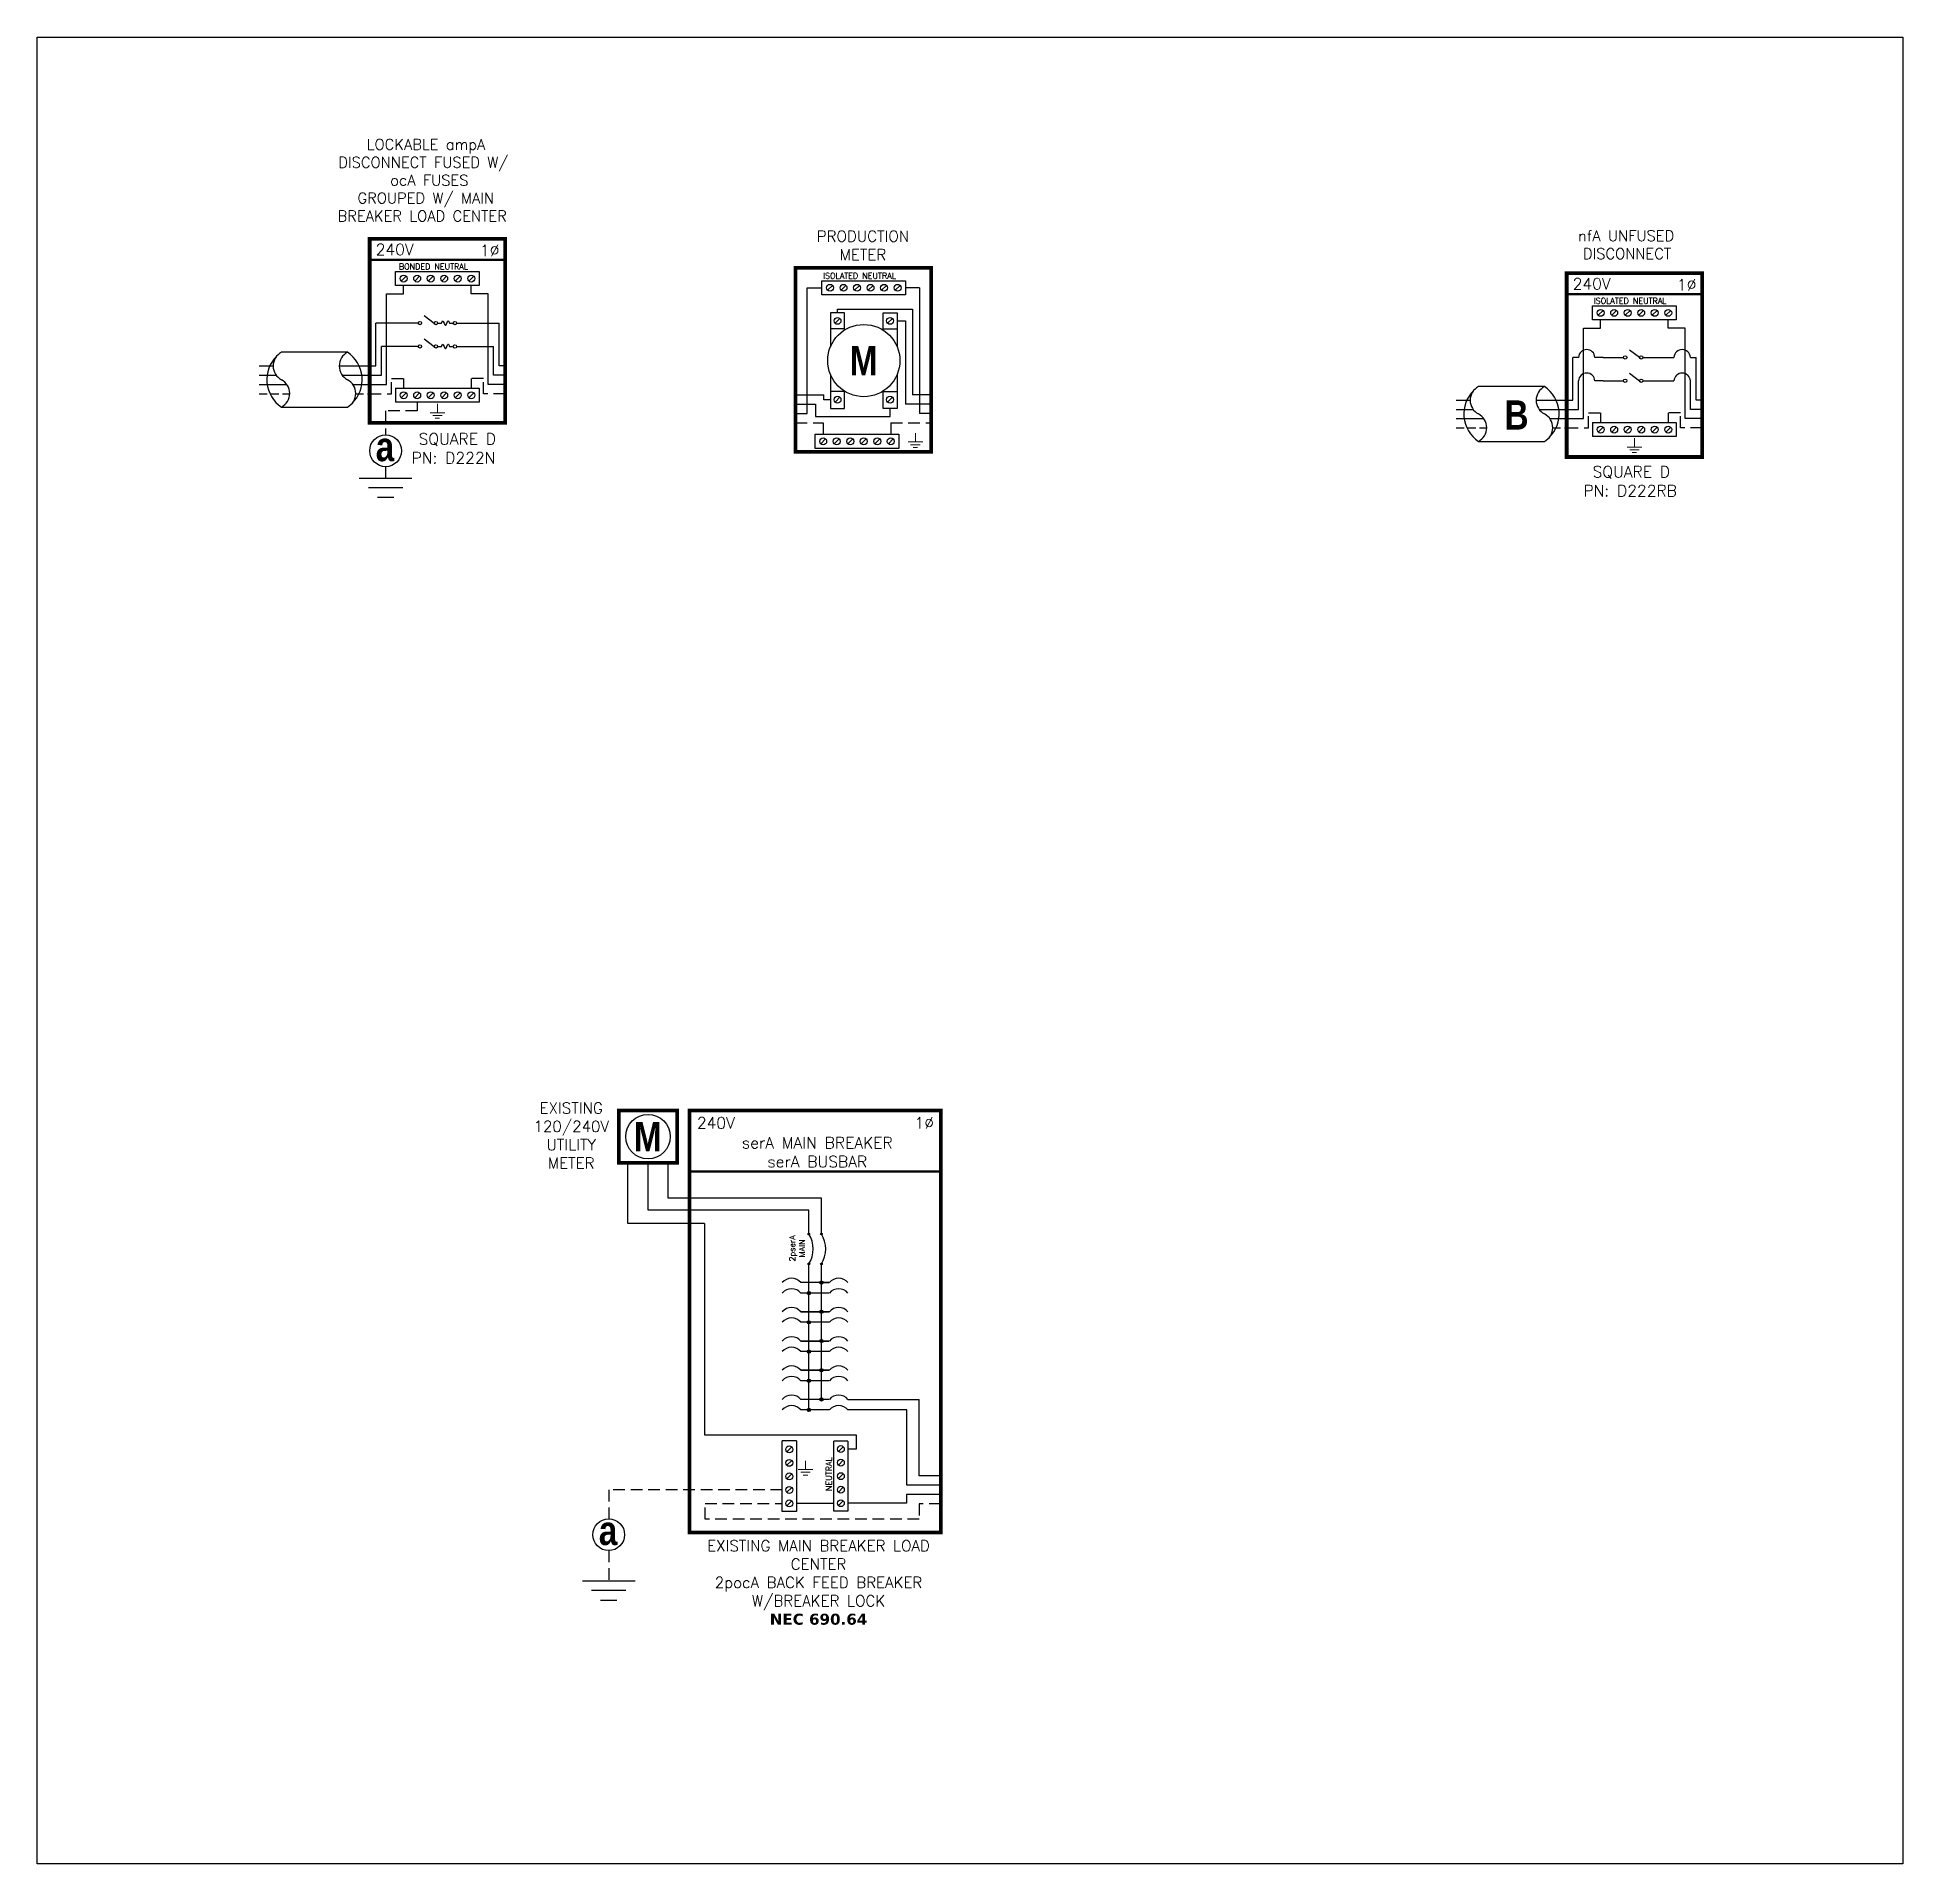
# Model space of a CAD drawing. Header units: feet. Extents: x -10709 to -6641, y 20772 to 21592.
# Drawn here: x -7242 to -6641, y 20882 to 21470 of the extents above; entities that cross this region are included whole.
import ezdxf

# ---------------------------------------------------------------- set-up
doc = ezdxf.new("R2010")
doc.units = ezdxf.units.FT
doc.header["$MEASUREMENT"] = 0
doc.linetypes.add('HIDDEN', pattern=[0.375, 0.25, -0.125])
doc.layers.add('Z - TITLEBLOCK TXT', color=7, linetype='Continuous')
doc.styles.add('ONE LINE TXT', font='techb___.ttf')
doc.styles.get("Standard").update_dxf_attribs({"font": 'simplex.shx'})

# ---------------------------------------------------------------- blocks, each defined once
blk = doc.blocks.new('productionMeter')
at = {"color": 253, "linetype": 'Continuous'}
for p, q in [((-39.9, 3), (-39.9, 43.45)), ((-39.9, 43.45), (-35.13, 43.45)), ((-3.71, 43.45), (-8.18, 43.45)), ((-3.71, 43.45), (-3.71, 3)), ((-43.61, 3), (-39.9, 3)), ((0, 3), (-3.71, 3))]:
    blk.add_line(p, q, dxfattribs=at)
at = {"color": 1, "linetype": 'Continuous'}
for p, q in [((-35.13, 41.18), (-35.13, 45.72)), ((-35.13, 45.72), (-8.18, 45.72)), ((-8.18, 45.72), (-8.18, 41.18)), ((-8.18, 41.18), (-35.13, 41.18)), ((-32.38, 35.4), (-32.38, 24.5)), ((-27.84, 35.4), (-32.38, 35.4)), ((-27.84, 30.21), (-32.38, 30.21)), ((-27.84, 29.86), (-27.84, 35.4)), ((-15.47, 29.86), (-15.47, 35.4)), ((-15.47, 35.4), (-10.93, 35.4)), ((-15.47, 30.21), (-10.93, 30.21)), ((-10.93, 35.4), (-10.93, 24.5)), ((-32.38, 15.55), (-32.38, 4.64)), ((-10.93, 15.55), (-10.93, 4.64)), ((-27.84, 10.04), (-32.38, 10.04)), ((-27.84, 4.64), (-27.84, 10.18)), ((-15.47, 4.64), (-15.47, 10.18)), ((-15.47, 10.04), (-10.93, 10.04)), ((-32.38, 4.64), (-27.84, 4.64)), ((-10.93, 4.64), (-15.47, 4.64)), ((-37.32, -8.24), (-37.32, -3.7)), ((-37.32, -3.7), (-10.37, -3.7)), ((-10.37, -3.7), (-10.37, -8.24)), ((-10.37, -8.24), (-37.32, -8.24))]:
    blk.add_line(p, q, dxfattribs=at)
at = {"color": 4, "linetype": 'Continuous'}
for p, q in [((-31.74, 44.23), (-33.32, 42.66)), ((-27.39, 44.23), (-28.97, 42.66)), ((-23.04, 44.23), (-24.62, 42.66)), ((-18.69, 44.23), (-20.26, 42.66)), ((-14.34, 44.23), (-15.91, 42.66)), ((-9.99, 44.23), (-11.56, 42.66)), ((-29.33, 33.59), (-30.9, 32.02)), ((-12.41, 33.59), (-13.98, 32.02)), ((-29.33, 8.23), (-30.9, 6.66)), ((-12.41, 8.23), (-13.98, 6.66)), ((-33.93, -5.19), (-35.51, -6.76)), ((-29.58, -5.19), (-31.15, -6.76)), ((-25.23, -5.19), (-26.8, -6.76)), ((-20.88, -5.19), (-22.45, -6.76)), ((-16.53, -5.19), (-18.1, -6.76)), ((-12.18, -5.19), (-13.75, -6.76))]:
    blk.add_line(p, q, dxfattribs=at)
at = {"color": 7}
for p, q in [((-30.11, 35.4), (-30.11, 36.59)), ((-30.11, 36.59), (-5.98, 36.59)), ((-5.98, 36.59), (-5.98, 9)), ((-43.61, 9), (-34.54, 9)), ((-34.54, 7.44), (-34.54, 9)), ((-32.38, 7.44), (-34.54, 7.44)), ((0, 9), (-5.98, 9))]:
    blk.add_line(p, q, dxfattribs=at)
at = {"color": 10, "linetype": 'Continuous'}
for p, q in [((-10.93, 32.81), (-8.25, 32.81)), ((-8.25, 32.81), (-8.25, 6)), ((-43.61, 6), (-37.24, 6)), ((-37.24, 6), (-37.24, 2.05)), ((-37.24, 2.05), (-13.2, 2.05)), ((-13.2, 2.05), (-13.2, 4.64)), ((0, 6), (-8.25, 6))]:
    blk.add_line(p, q, dxfattribs=at)
at = {"color": 92, "linetype": 'HIDDEN', "ltscale": 15}
for p, q in [((-43.61, 0), (-34.72, 0)), ((-12.97, 0), (-12.97, -3.7)), ((-12.97, 0), (0, 0)), ((-34.72, 0), (-34.72, -3.7))]:
    blk.add_line(p, q, dxfattribs=at)
at = {"lineweight": 50, "const_width": 1.19}
blk.add_lwpolyline([(-43.61, -9.34), (-43.61, 49.84), (0, 49.84), (0, -9.34)], close=True, dxfattribs=at)
at = {"color": 92, "linetype": 'Continuous', "lineweight": 5, "ltscale": 0.05, "flags": 128}
for points in [[(-5.04, -3.33), (-5.04, -6.18)], [(-2.7, -6.18), (-7.38, -6.18)], [(-6.57, -7.05), (-3.51, -7.05)], [(-5.76, -7.91), (-4.32, -7.91)]]:
    blk.add_lwpolyline(points, dxfattribs=at)
at = {"color": 4, "linetype": 'Continuous'}
for centre in [(-32.53, 43.45), (-28.18, 43.45), (-23.83, 43.45), (-19.48, 43.45), (-15.13, 43.45), (-10.78, 43.45), (-30.11, 32.81), (-13.2, 32.81), (-30.11, 7.44), (-13.2, 7.44), (-34.72, -5.97), (-30.37, -5.97), (-26.02, -5.97), (-21.67, -5.97), (-17.32, -5.97), (-12.97, -5.97)]:
    blk.add_circle(centre, 1.11, dxfattribs=at)
at = {"linetype": 'Continuous'}
blk.add_circle((-21.65, 20.02), 11.62, dxfattribs=at)
at = {"color": 4, "linetype": 'Continuous'}
blk.add_text('ISOLATED NEUTRAL', height=1.8743, dxfattribs=at).set_placement((-34.77, 46.37))
at = {"color": 253, "linetype": 'Continuous', "style": 'ONE LINE TXT'}
blk.add_text('M', height=9.38, dxfattribs=at).set_placement((-26.21, 15.31))
at = {"color": 1, "insert": (-21.93, 57.08), "char_height": 3.5433, "attachment_point": 5}
blk.add_mtext_dynamic_manual_height_columns('PRODUCTION METER', width=1.3203, gutter_width=7.17, heights=[0], dxfattribs=at)
blk = doc.blocks.new('*U27')
at = {"color": 7}
blk.add_blockref('productionMeter', (0, 0), dxfattribs=at)
blk = doc.blocks.new('fusedDisconnect')
at = {"lineweight": 50}
blk.add_line((-43.61, 43.06), (0, 43.06), dxfattribs=at)
at = {"color": 1, "linetype": 'Continuous'}
for p, q in [((-35.27, 34.78), (-35.27, 39.32)), ((-35.27, 39.32), (-8.32, 39.32)), ((-8.32, 39.32), (-8.32, 34.78)), ((-8.32, 34.78), (-35.27, 34.78)), ((-26.07, 25.18), (-22.81, 22.74)), ((-21.73, 22.73), (-20.49, 22.73)), ((-17.94, 22.73), (-16.7, 22.73)), ((-26.07, 17.65), (-22.81, 15.2)), ((-21.73, 15.2), (-20.49, 15.2)), ((-17.94, 15.2), (-16.7, 15.2)), ((-35.27, 1.76), (-8.32, 1.76)), ((-35.27, 1.76), (-35.27, -2.78)), ((-8.32, 1.76), (-8.32, -2.78)), ((-8.32, -2.78), (-35.27, -2.78))]:
    blk.add_line(p, q, dxfattribs=at)
at = {"color": 4, "linetype": 'Continuous'}
for p, q in [((-31.89, 37.83), (-33.46, 36.26)), ((-27.53, 37.83), (-29.11, 36.26)), ((-23.18, 37.83), (-24.76, 36.26)), ((-18.83, 37.83), (-20.41, 36.26)), ((-14.48, 37.83), (-16.06, 36.26)), ((-10.13, 37.83), (-11.7, 36.26)), ((-31.89, 0.28), (-33.46, -1.3)), ((-27.53, 0.28), (-29.11, -1.3)), ((-23.18, 0.28), (-24.76, -1.3)), ((-18.83, 0.28), (-20.41, -1.3)), ((-14.48, 0.28), (-16.06, -1.3)), ((-10.13, 0.28), (-11.7, -1.3))]:
    blk.add_line(p, q, dxfattribs=at)
at = {"color": 253, "linetype": 'Continuous'}
for p, q in [((-38.16, 3), (-38.16, 32.17)), ((-38.16, 32.17), (-32.67, 32.17)), ((-32.67, 32.17), (-32.67, 34.78)), ((-10.92, 32.17), (-10.92, 34.78)), ((-5.43, 32.17), (-10.92, 32.17)), ((-5.43, 3), (-5.43, 32.17)), ((-43.61, 3), (-38.16, 3)), ((0, 3), (-5.43, 3))]:
    blk.add_line(p, q, dxfattribs=at)
at = {"color": 7, "linetype": 'Continuous'}
for p, q in [((-27.97, 22.73), (-41.66, 22.73)), ((-41.66, 9), (-41.66, 22.73)), ((-15.62, 22.73), (-1.93, 22.73)), ((-1.93, 9), (-1.93, 22.73))]:
    blk.add_line(p, q, dxfattribs=at)
at = {"color": 10, "linetype": 'Continuous'}
for p, q in [((-27.97, 15.2), (-39.8, 15.2)), ((-39.8, 6), (-39.8, 15.2)), ((-15.62, 15.2), (-3.79, 15.19)), ((-3.79, 6), (-3.79, 15.2)), ((-43.61, 6), (-39.8, 6)), ((0, 6), (-3.79, 6))]:
    blk.add_line(p, q, dxfattribs=at)
at = {"color": 7}
for p, q in [((-43.61, 9), (-41.66, 9)), ((0, 9), (-1.93, 9))]:
    blk.add_line(p, q, dxfattribs=at)
at = {"color": 92, "linetype": 'HIDDEN', "ltscale": 15}
for p, q in [((-43.61, 0), (-36.58, 0)), ((-36.58, 0), (-36.58, 4.9)), ((-36.58, 4.9), (-32.67, 4.9)), ((-32.67, 4.9), (-32.67, 1.76)), ((-7.01, 4.9), (-10.92, 4.9)), ((-10.92, 4.9), (-10.92, 1.76)), ((-7.01, 0), (-7.01, 4.9)), ((0, 0), (-7.01, 0)), ((-28.32, -5.55), (-38.48, -5.55)), ((-38.48, -5.55), (-38.48, -13.28)), ((-28.32, -2.78), (-28.32, -5.55)), ((-38.48, -23.51), (-38.48, -27.17))]:
    blk.add_line(p, q, dxfattribs=at)
at = {"lineweight": 50, "const_width": 1.19}
blk.add_lwpolyline([(-43.61, -9.34), (-43.61, 49.84), (0, 49.84), (0, -9.34)], close=True, dxfattribs=at)
at = {"color": 92, "linetype": 'Continuous', "lineweight": 5, "ltscale": 0.05, "flags": 128}
for points in [[(-21.8, -3.32), (-21.8, -6.17)], [(-24.14, -6.17), (-19.45, -6.17)], [(-20.27, -7.03), (-23.32, -7.03)], [(-21.08, -7.9), (-22.51, -7.9)]]:
    blk.add_lwpolyline(points, dxfattribs=at)
at = {"color": 92, "linetype": 'Continuous', "ltscale": 4, "flags": 128}
for points in [[(-46.96, -27.17), (-30, -27.17)], [(-32.93, -30.31), (-44.02, -30.31)], [(-35.87, -33.46), (-41.08, -33.46)]]:
    blk.add_lwpolyline(points, dxfattribs=at)
at = {"color": 4, "linetype": 'Continuous'}
for centre in [(-32.67, 37.05), (-28.32, 37.05), (-23.97, 37.05), (-19.62, 37.05), (-15.27, 37.05), (-10.92, 37.05), (-32.67, -0.51), (-28.32, -0.51), (-23.97, -0.51), (-19.62, -0.51), (-15.27, -0.51), (-10.92, -0.51)]:
    blk.add_circle(centre, 1.11, dxfattribs=at)
at = {"color": 1, "linetype": 'Continuous'}
for centre in [(-27.43, 22.73), (-22.27, 22.73), (-16.16, 22.73), (-27.43, 15.2), (-22.27, 15.2), (-16.16, 15.19)]:
    blk.add_circle(centre, 0.541, dxfattribs=at)
at = {"color": 7, "linetype": 'Continuous'}
blk.add_circle((-38.48, -18.39), 5.11, dxfattribs=at)
at = {"color": 1, "linetype": 'Continuous'}
for points in [[(-20.49, 22.73), (-20.12, 23.49), (-19.22, 21.97), (-18.39, 23.49), (-17.94, 22.73)], [(-20.49, 15.2), (-20.12, 15.96), (-19.22, 14.43), (-18.39, 15.96), (-17.94, 15.2)]]:
    blk.add_spline(points, degree=3, dxfattribs=at)
at = {"color": 4, "linetype": 'Continuous'}
blk.add_text('BONDED NEUTRAL', height=1.8743, dxfattribs=at).set_placement((-34.19, 39.97))
at = {"color": 1}
for s, width, gutter_width, heights, insert, char_height, attachment_point in [('\\A1;\\pi14.315;LOCKABLE ampA \\P\\pi5.1859;DISCONNECT FUSED W/ \\P\\pi21.882;ocA FUSES\\P\\pi11.355;GROUPED W/ MAIN \\P\\pi4.9392;BREAKER LOAD CENTER', 71.8931, 92.23, [38.55], (-58.88, 81.95), 3.4544, 1), ('240V', 0.1481, 0.75, [0], (-35.55, 46.4), 3.658, 5), ('1∅', 0.1481, 0.75, [0], (-4.98, 46.1), 3.658, 5), ('\\A1;\\pi7.3884,t25.676;SQUARE D\\P\\pi5.1241,t23.412;PN: D222N', 35.0816, 28.88, [13.54], (-35.24, -12.75), 3.6576, 1)]:
    blk.add_mtext_dynamic_manual_height_columns(s, width=width, gutter_width=gutter_width, heights=heights, dxfattribs=dict(at, insert=insert, char_height=char_height, attachment_point=attachment_point))
at = {"color": 1, "linetype": 'Continuous', "insert": (-41.67, -12.34), "char_height": 9.3833, "attachment_point": 1, "style": 'ONE LINE TXT'}
blk.add_mtext_dynamic_manual_height_columns('{\\W1;\\C256;a}', width=0.1385, gutter_width=2.13, heights=[0], dxfattribs=at)
blk = doc.blocks.new('*U32')
at = {"color": 7, "linetype": 'Continuous'}
for p, q in [((-7.14, 13.31), (-28.39, 13.31)), ((-28.39, -4.31), (-7.14, -4.31))]:
    blk.add_line(p, q, dxfattribs=at)
at = {"color": 7}
for p, q in [((-35.53, 9), (-31.05, 9)), ((-9.81, 9), (0, 9))]:
    blk.add_line(p, q, dxfattribs=at)
at = {"color": 10}
for p, q in [((-35.53, 6), (-30.11, 6)), ((-8.87, 6), (0, 6))]:
    blk.add_line(p, q, dxfattribs=at)
at = {"color": 253}
for p, q in [((-35.53, 3), (-26.66, 3)), ((-5.41, 3), (0, 3))]:
    blk.add_line(p, q, dxfattribs=at)
at = {"color": 92, "linetype": 'HIDDEN', "ltscale": 10}
for p, q in [((-4.48, 0), (0, 0)), ((-35.53, 0), (-25.72, 0))]:
    blk.add_line(p, q, dxfattribs=at)
at = {"color": 7, "linetype": 'Continuous'}
for centre, start, end in [((-22.54, 4.5), 133.97324, 236.42648), ((-12.99, 4.5), 313.97324, 56.42648)]:
    blk.add_arc(centre, 10.58, start, end, dxfattribs=at)
at = {"linetype": 'Continuous'}
for centre, start, end in [((-26.08, 8.91), 117.66392, 242.33608), ((-4.83, 8.91), 117.66392, 242.33608), ((-30.7, 0.09), 297.66392, 62.33608), ((-9.45, 0.09), 297.66392, 62.33608)]:
    blk.add_arc(centre, 4.98, start, end, dxfattribs=at)
blk = doc.blocks.new('*U33')
at = {"color": 7}
for name, p in [('fusedDisconnect', (0, 0)), ('*U32', (-43.61, 0))]:
    blk.add_blockref(name, p, dxfattribs=at)
blk = doc.blocks.new('breakerPanel')
at = {"linetype": 'Continuous'}
h = blk.add_hatch(color=1, dxfattribs=at)
h.dxf.hatch_style = 1
edge = h.paths.add_edge_path()
edge.add_arc((-42.47, 86.8), 0.291, 0, 360)
h = blk.add_hatch(color=1, dxfattribs=at)
h.dxf.hatch_style = 1
edge = h.paths.add_edge_path()
edge.add_arc((-38.44, 86.8), 0.291, 0, 360)
h = blk.add_hatch(color=1, dxfattribs=at)
h.dxf.hatch_style = 1
edge = h.paths.add_edge_path()
edge.add_arc((-42.47, 77.16), 0.291, 0, 360)
h = blk.add_hatch(color=1, dxfattribs=at)
h.dxf.hatch_style = 1
edge = h.paths.add_edge_path()
edge.add_arc((-38.44, 77.16), 0.291, 0, 360)
h = blk.add_hatch(color=1, dxfattribs=at)
h.dxf.hatch_style = 1
edge = h.paths.add_edge_path()
edge.add_arc((-42.47, 67.78), 0.528, 0, 360)
h = blk.add_hatch(color=1, dxfattribs=at)
h.dxf.hatch_style = 1
edge = h.paths.add_edge_path()
edge.add_arc((-38.44, 71.16), 0.528, 0, 360)
h = blk.add_hatch(color=1, dxfattribs=at)
h.dxf.hatch_style = 1
edge = h.paths.add_edge_path()
edge.add_arc((-38.44, 61.76), 0.528, 0, 360)
h = blk.add_hatch(color=1, dxfattribs=at)
h.dxf.hatch_style = 1
edge = h.paths.add_edge_path()
edge.add_arc((-42.47, 58.38), 0.528, 0, 360)
h = blk.add_hatch(color=1, dxfattribs=at)
h.dxf.hatch_style = 1
edge = h.paths.add_edge_path()
edge.add_arc((-42.47, 48.98), 0.528, 0, 360)
h = blk.add_hatch(color=1, dxfattribs=at)
h.dxf.hatch_style = 1
edge = h.paths.add_edge_path()
edge.add_arc((-38.44, 52.36), 0.528, 0, 360)
h = blk.add_hatch(color=1, dxfattribs=at)
h.dxf.hatch_style = 1
edge = h.paths.add_edge_path()
edge.add_arc((-38.44, 42.95), 0.528, 0, 360)
h = blk.add_hatch(color=1, dxfattribs=at)
h.dxf.hatch_style = 1
edge = h.paths.add_edge_path()
edge.add_arc((-42.47, 39.58), 0.528, 0, 360)
h = blk.add_hatch(color=1, dxfattribs=at)
h.dxf.hatch_style = 1
edge = h.paths.add_edge_path()
edge.add_arc((-42.47, 30.17), 0.528, 0, 360)
h = blk.add_hatch(color=1, dxfattribs=at)
h.dxf.hatch_style = 1
edge = h.paths.add_edge_path()
edge.add_arc((-38.44, 33.55), 0.528, 0, 360)
at = {"color": 155, "true_color": 0x647190}
blk.add_line((-80.92, 126.59), (0, 126.59), dxfattribs=at)
at = {"color": 253, "linetype": 'Continuous'}
for p, q in [((-100.73, 90.2), (-100.73, 109.7)), ((-76.04, 90.2), (-100.73, 90.2)), ((-76.04, 90.2), (-76.04, 22.16)), ((-76.04, 22.16), (-27.25, 22.16)), ((-27.25, 22.16), (-27.25, 17.57)), ((-27.25, 17.57), (-29.89, 17.57)), ((-11.01, 0.16), (-29.89, 0.16)), ((0, 3), (-11.01, 3)), ((-11.01, 3), (-11.01, 0.16))]:
    blk.add_line(p, q, dxfattribs=at)
at = {"color": 10, "linetype": 'Continuous'}
for p, q in [((-94.24, 94.51), (-94.24, 109.7)), ((-42.47, 94.51), (-94.24, 94.51)), ((-42.47, 87.09), (-42.47, 94.51)), ((-42.47, 30.17), (-42.47, 76.87)), ((-35.88, 67.78), (-45.04, 67.78)), ((-35.88, 58.38), (-45.04, 58.38)), ((-35.88, 48.98), (-45.04, 48.98)), ((-35.88, 39.58), (-45.04, 39.58)), ((-35.88, 30.17), (-45.04, 30.17)), ((-10.98, 30.17), (-29.89, 30.17)), ((-10.98, 6), (-10.98, 30.17)), ((0, 6), (-10.98, 6))]:
    blk.add_line(p, q, dxfattribs=at)
at = {"color": 7, "linetype": 'Continuous'}
for p, q in [((-87.75, 98.34), (-87.75, 109.7)), ((-38.44, 98.34), (-87.75, 98.34)), ((-38.44, 87.09), (-38.44, 98.34)), ((-38.44, 61.76), (-38.44, 76.87)), ((-35.88, 71.16), (-45.04, 71.16)), ((-38.44, 71.16), (-35.88, 71.16)), ((-45.04, 61.76), (-35.88, 61.76)), ((-35.88, 61.76), (-45.04, 61.76)), ((-38.44, 52.36), (-38.44, 61.76)), ((-45.04, 52.36), (-35.88, 52.36)), ((-35.88, 52.36), (-45.04, 52.36)), ((-38.44, 42.95), (-38.44, 52.36)), ((-45.04, 42.95), (-35.88, 42.95)), ((-35.88, 42.95), (-45.04, 42.95)), ((-38.44, 33.55), (-38.44, 42.95)), ((-35.88, 33.55), (-45.04, 33.55)), ((-6.96, 9), (-6.96, 33.55))]:
    blk.add_line(p, q, dxfattribs=at)
at = {"lineweight": 50}
blk.add_line((-80.92, 106.95), (0, 106.95), dxfattribs=at)
at = {"color": 7}
for p, q in [((-29.89, 33.55), (-6.96, 33.55)), ((0, 9), (-6.96, 9))]:
    blk.add_line(p, q, dxfattribs=at)
at = {"color": 1, "linetype": 'Continuous'}
for p, q in [((-51.03, -2.51), (-51.03, 20.23)), ((-46.49, 20.23), (-51.03, 20.23)), ((-46.49, 20.23), (-46.49, -2.51)), ((-34.43, -2.43), (-34.43, 20.16)), ((-29.89, 20.16), (-34.43, 20.16)), ((-29.89, 20.16), (-29.89, -2.43)), ((-46.49, -2.51), (-51.03, -2.51)), ((-29.89, -2.43), (-34.43, -2.43))]:
    blk.add_line(p, q, dxfattribs=at)
at = {"color": 4, "linetype": 'Continuous'}
for p, q in [((-47.97, 18.28), (-49.55, 16.71)), ((-31.37, 18.35), (-32.94, 16.78)), ((-47.97, 13.93), (-49.55, 12.36)), ((-31.37, 14), (-32.94, 12.43)), ((-47.97, 9.58), (-49.55, 8.01)), ((-31.37, 9.65), (-32.94, 8.08)), ((-47.97, 5.23), (-49.55, 3.66)), ((-47.97, 0.88), (-49.55, -0.69)), ((-31.37, 5.3), (-32.94, 3.73)), ((-31.37, 0.95), (-32.94, -0.62))]:
    blk.add_line(p, q, dxfattribs=at)
at = {"color": 92, "linetype": 'HIDDEN', "ltscale": 15}
for p, q in [((-51.03, 4.44), (-106.89, 4.44)), ((-106.89, 4.44), (-106.89, -4.87)), ((-75.84, -4.96), (-75.84, 0.09)), ((-75.84, 0.09), (-51.03, 0.09)), ((0, 0), (-6.96, 0)), ((-6.96, -4.96), (-75.84, -4.96)), ((-6.96, 0), (-6.96, -4.96)), ((-106.89, -15.1), (-106.89, -24.84))]:
    blk.add_line(p, q, dxfattribs=at)
at = {"color": 92, "linetype": 'Continuous', "ltscale": 15}
blk.add_line((-34.43, 0.09), (-46.49, 0.09), dxfattribs=at)
at = {"lineweight": 50, "const_width": 1.19}
for points in [[(-103.67, 109.7), (-103.67, 126.59), (-84.82, 126.59), (-84.82, 109.7)], [(-80.92, -9.3), (-80.92, 126.59), (0, 126.59), (0, -9.3)]]:
    blk.add_lwpolyline(points, close=True, dxfattribs=at)
at = {"color": 92, "linetype": 'Continuous', "lineweight": 5, "ltscale": 0.05, "flags": 128}
for points in [[(-43.54, 13.81), (-43.54, 10.97)], [(-45.88, 10.97), (-41.2, 10.97)], [(-42.01, 10.1), (-45.07, 10.1)], [(-42.82, 9.23), (-44.25, 9.23)]]:
    blk.add_lwpolyline(points, dxfattribs=at)
at = {"color": 92, "linetype": 'Continuous', "ltscale": 4, "flags": 128}
for points in [[(-115.37, -24.84), (-98.41, -24.84)], [(-101.35, -27.98), (-112.43, -27.98)], [(-104.29, -31.12), (-109.49, -31.12)]]:
    blk.add_lwpolyline(points, dxfattribs=at)
at = {"linetype": 'Continuous'}
blk.add_circle((-94.24, 118.15), 7.15, dxfattribs=at)
at = {"color": 1, "linetype": 'Continuous'}
for centre, radius in [((-42.47, 86.8), 0.291), ((-38.44, 86.8), 0.291), ((-42.47, 77.16), 0.291), ((-38.44, 77.16), 0.291), ((-42.47, 67.78), 0.528), ((-38.44, 71.16), 0.528), ((-38.44, 61.76), 0.528), ((-42.47, 58.38), 0.528), ((-42.47, 48.98), 0.528), ((-38.44, 52.36), 0.528), ((-38.44, 42.95), 0.528), ((-42.47, 39.58), 0.528), ((-42.47, 30.17), 0.528), ((-38.44, 33.55), 0.528)]:
    blk.add_circle(centre, radius, dxfattribs=at)
at = {"color": 4, "linetype": 'Continuous'}
for centre in [(-48.76, 17.49), (-32.16, 17.57), (-48.76, 13.14), (-32.16, 13.21), (-48.76, 8.79), (-32.16, 8.86), (-48.76, 4.44), (-48.76, 0.09), (-32.16, 4.51), (-32.16, 0.16)]:
    blk.add_circle(centre, 1.11, dxfattribs=at)
at = {"color": 7, "linetype": 'Continuous'}
blk.add_circle((-106.89, -9.99), 5.11, dxfattribs=at)
at = {"color": 1, "linetype": 'Continuous'}
for centre, radius, start, end in [((-50.14, 81.98), 9.06, 327.87082, 32.12918), ((-46.11, 81.98), 9.06, 327.87082, 32.12918), ((-48.03, 68.62), 3.93, 40.3392, 139.6608), ((-32.88, 68.62), 3.93, 40.3392, 139.6608), ((-48.03, 65.24), 3.93, 40.3392, 139.6608), ((-32.88, 65.24), 3.93, 40.3392, 139.6608), ((-48.03, 59.21), 3.93, 40.3392, 139.6608), ((-32.88, 59.21), 3.93, 40.3392, 139.6608), ((-48.03, 55.84), 3.93, 40.3392, 139.6608), ((-32.88, 55.84), 3.93, 40.3392, 139.6608), ((-48.03, 49.81), 3.93, 40.3392, 139.6608), ((-48.03, 46.43), 3.93, 40.3392, 139.6608), ((-32.88, 49.81), 3.93, 40.3392, 139.6608), ((-32.88, 46.43), 3.93, 40.3392, 139.6608), ((-48.03, 40.41), 3.93, 40.3392, 139.6608), ((-32.88, 40.41), 3.93, 40.3392, 139.6608), ((-48.03, 37.03), 3.93, 40.3392, 139.6608), ((-32.88, 37.03), 3.93, 40.3392, 139.6608), ((-48.03, 31.01), 3.93, 40.3392, 139.6608), ((-48.03, 27.63), 3.93, 40.3392, 139.6608), ((-32.88, 31.01), 3.93, 40.3392, 139.6608), ((-32.88, 27.63), 3.93, 40.3392, 139.6608)]:
    blk.add_arc(centre, radius, start, end, dxfattribs=at)
at = {"color": 253, "linetype": 'Continuous', "style": 'ONE LINE TXT'}
blk.add_text('M', height=9.38, dxfattribs=at).set_placement((-98.8, 113.43))
at = {"color": 4, "linetype": 'Continuous'}
blk.add_text('NEUTRAL', height=1.874, rotation=90, dxfattribs=at).set_placement((-35.08, 4.08))
at = {"color": 1, "attachment_point": 5}
for s, width, gutter_width, heights, insert, char_height in [('EXISTING\\P120/240V UTILITY METER', 0.0523, 7.17, [0], (-118.95, 118.48), 3.5433), ('240V', 0.1481, 0.75, [0], (-72.39, 122.54), 3.658), ('1∅', 0.1481, 0.75, [0], (-5.31, 122.54), 3.658), ('serA MAIN BREAKER\\PserA BUSBAR', 72.4998, 0.75, [0], (-39.75, 113.14), 3.6576), ('EXISTING MAIN BREAKER LOAD CENTER\\P2pocA BACK FEED BREAKER W/BREAKER LOCK\\P{\\fVerdana|b1|i0|c0|p34;NEC 690.64}', 79.2627, 97.94, [154.49], (-39.35, -25.39), 3.5433)]:
    blk.add_mtext_dynamic_manual_height_columns(s, width=width, gutter_width=gutter_width, heights=heights, dxfattribs=dict(at, insert=insert, char_height=char_height))
at = {"color": 4, "linetype": 'Continuous', "insert": (-46.25, 82.15), "char_height": 1.874, "attachment_point": 5, "rotation": 90}
blk.add_mtext_dynamic_manual_height_columns('2pserA\\PMAIN', width=0.1481, gutter_width=0.75, heights=[0], dxfattribs=at)
at = {"color": 1, "linetype": 'Continuous', "insert": (-110.08, -3.93), "char_height": 9.3833, "attachment_point": 1, "style": 'ONE LINE TXT'}
blk.add_mtext_dynamic_manual_height_columns('{\\W1;\\C256;a}', width=0.1385, gutter_width=2.13, heights=[0], dxfattribs=at)
blk = doc.blocks.new('*U26')
at = {"color": 7}
blk.add_blockref('breakerPanel', (0, 0), dxfattribs=at)
blk = doc.blocks.new('*U22')
at = {"color": 7, "linetype": 'Continuous'}
for p, q in [((-7.14, 13.31), (-28.39, 13.31)), ((-28.39, -4.31), (-7.14, -4.31))]:
    blk.add_line(p, q, dxfattribs=at)
at = {"color": 7}
for p, q in [((-35.53, 9), (-31.05, 9)), ((-9.81, 9), (0, 9))]:
    blk.add_line(p, q, dxfattribs=at)
at = {"color": 10}
for p, q in [((-35.53, 6), (-30.11, 6)), ((-8.87, 6), (0, 6))]:
    blk.add_line(p, q, dxfattribs=at)
at = {"color": 253}
for p, q in [((-35.53, 3), (-26.66, 3)), ((-5.41, 3), (0, 3))]:
    blk.add_line(p, q, dxfattribs=at)
at = {"color": 92, "linetype": 'HIDDEN', "ltscale": 10}
for p, q in [((-4.48, 0), (0, 0)), ((-35.53, 0), (-25.72, 0))]:
    blk.add_line(p, q, dxfattribs=at)
at = {"color": 7, "linetype": 'Continuous'}
for centre, start, end in [((-22.54, 4.5), 133.97324, 236.42648), ((-12.99, 4.5), 313.97324, 56.42648)]:
    blk.add_arc(centre, 10.58, start, end, dxfattribs=at)
at = {"linetype": 'Continuous'}
for centre, start, end in [((-26.08, 8.91), 117.66392, 242.33608), ((-4.83, 8.91), 117.66392, 242.33608), ((-30.7, 0.09), 297.66392, 62.33608), ((-9.45, 0.09), 297.66392, 62.33608)]:
    blk.add_arc(centre, 4.98, start, end, dxfattribs=at)
blk = doc.blocks.new('unfusedDisconnect')
at = {"lineweight": 50}
blk.add_line((-43.61, 43.06), (0, 43.06), dxfattribs=at)
at = {"color": 1, "linetype": 'Continuous'}
for p, q in [((-35.27, 34.78), (-35.27, 39.32)), ((-35.27, 39.32), (-8.32, 39.32)), ((-8.32, 39.32), (-8.32, 34.78)), ((-8.32, 34.78), (-35.27, 34.78)), ((-23.43, 25.18), (-20.16, 22.74)), ((-31.89, 22.73), (-25.32, 22.73)), ((-19.08, 22.73), (-11.7, 22.73)), ((-31.89, 15.2), (-25.32, 15.2)), ((-23.43, 17.65), (-20.16, 15.2)), ((-19.08, 15.2), (-11.7, 15.19)), ((-35.27, 1.76), (-8.32, 1.76)), ((-35.27, 1.76), (-35.27, -2.78)), ((-8.32, 1.76), (-8.32, -2.78)), ((-8.32, -2.78), (-35.27, -2.78))]:
    blk.add_line(p, q, dxfattribs=at)
at = {"color": 4, "linetype": 'Continuous'}
for p, q in [((-31.89, 37.83), (-33.46, 36.26)), ((-27.53, 37.83), (-29.11, 36.26)), ((-23.18, 37.83), (-24.76, 36.26)), ((-18.83, 37.83), (-20.41, 36.26)), ((-14.48, 37.83), (-16.06, 36.26)), ((-10.13, 37.83), (-11.7, 36.26)), ((-31.89, 0.28), (-33.46, -1.3)), ((-27.53, 0.28), (-29.11, -1.3)), ((-23.18, 0.28), (-24.76, -1.3)), ((-18.83, 0.28), (-20.41, -1.3)), ((-14.48, 0.28), (-16.06, -1.3)), ((-10.13, 0.28), (-11.7, -1.3))]:
    blk.add_line(p, q, dxfattribs=at)
at = {"color": 253, "linetype": 'Continuous'}
for p, q in [((-38.16, 3), (-38.16, 32.17)), ((-38.16, 32.17), (-32.67, 32.17)), ((-32.67, 32.17), (-32.67, 34.78)), ((-10.92, 32.17), (-10.92, 34.78)), ((-5.43, 32.17), (-10.92, 32.17)), ((-5.43, 3), (-5.43, 32.17)), ((-43.61, 3), (-38.16, 3)), ((0, 3), (-5.43, 3))]:
    blk.add_line(p, q, dxfattribs=at)
at = {"color": 7, "linetype": 'Continuous'}
for p, q in [((-41.66, 9), (-41.66, 22.73)), ((-39.8, 22.73), (-41.66, 22.73)), ((-31.89, 22.73), (-34.52, 22.73)), ((-11.7, 22.73), (-9.07, 22.73)), ((-3.79, 22.73), (-1.93, 22.73)), ((-1.93, 9), (-1.93, 22.73))]:
    blk.add_line(p, q, dxfattribs=at)
at = {"color": 10, "linetype": 'Continuous'}
for p, q in [((-39.8, 6), (-39.8, 15.2)), ((-31.89, 15.2), (-34.52, 15.2)), ((-11.7, 15.2), (-9.07, 15.2)), ((-3.79, 6), (-3.79, 15.2)), ((-43.61, 6), (-39.8, 6)), ((0, 6), (-3.79, 6))]:
    blk.add_line(p, q, dxfattribs=at)
at = {"color": 7}
for p, q in [((-43.61, 9), (-41.66, 9)), ((0, 9), (-1.93, 9))]:
    blk.add_line(p, q, dxfattribs=at)
at = {"color": 92, "linetype": 'HIDDEN', "ltscale": 15}
for p, q in [((-43.61, 0), (-36.58, 0)), ((-36.58, 0), (-36.58, 4.9)), ((-36.58, 4.9), (-32.67, 4.9)), ((-32.67, 4.9), (-32.67, 1.76)), ((-7.01, 4.9), (-10.92, 4.9)), ((-10.92, 4.9), (-10.92, 1.76)), ((-7.01, 0), (-7.01, 4.9)), ((0, 0), (-7.01, 0))]:
    blk.add_line(p, q, dxfattribs=at)
at = {"lineweight": 50, "const_width": 1.19}
blk.add_lwpolyline([(-43.61, -9.34), (-43.61, 49.84), (0, 49.84), (0, -9.34)], close=True, dxfattribs=at)
at = {"color": 92, "linetype": 'Continuous', "lineweight": 5, "ltscale": 0.05, "flags": 128}
for points in [[(-21.8, -3.32), (-21.8, -6.17)], [(-24.14, -6.17), (-19.45, -6.17)], [(-20.27, -7.03), (-23.32, -7.03)], [(-21.08, -7.9), (-22.51, -7.9)]]:
    blk.add_lwpolyline(points, dxfattribs=at)
at = {"color": 4, "linetype": 'Continuous'}
for centre in [(-32.67, 37.05), (-28.32, 37.05), (-23.97, 37.05), (-19.62, 37.05), (-15.27, 37.05), (-10.92, 37.05), (-32.67, -0.51), (-28.32, -0.51), (-23.97, -0.51), (-19.62, -0.51), (-15.27, -0.51), (-10.92, -0.51)]:
    blk.add_circle(centre, 1.11, dxfattribs=at)
at = {"color": 1, "linetype": 'Continuous'}
for centre in [(-24.78, 22.73), (-19.62, 22.73), (-24.78, 15.2), (-19.62, 15.2)]:
    blk.add_circle(centre, 0.541, dxfattribs=at)
at = {"color": 7, "linetype": 'Continuous'}
for centre in [(-37.16, 22.58), (-6.43, 22.58)]:
    blk.add_arc(centre, 2.64, 3.28193, 176.71807, dxfattribs=at)
at = {"color": 10, "linetype": 'Continuous'}
for centre in [(-37.16, 15.04), (-6.43, 15.04)]:
    blk.add_arc(centre, 2.64, 3.28193, 176.71807, dxfattribs=at)
at = {"color": 4, "linetype": 'Continuous'}
blk.add_text('ISOLATED NEUTRAL', height=1.8743, dxfattribs=at).set_placement((-34.91, 39.97))
at = {"color": 1}
for s, width, gutter_width, heights, insert, char_height, attachment_point in [('\\A1;\\pi15.271;nfA UNFUSED \\P\\pi16.834;DISCONNECT', 64.922, 0, [11.89], (-55.21, 63.58), 3.4544, 1), ('240V', 0.1481, 0.75, [0], (-35.55, 46.4), 3.658, 5), ('1∅', 0.1481, 0.75, [0], (-4.98, 46.1), 3.658, 5), ('\\A1;\\pi11.999,t30.287;SQUARE D\\P\\pi9.0377,t27.326;PN: D222RB', 51.6906, 0.203, [45.94], (-47.25, -12.27), 3.6576, 1)]:
    blk.add_mtext_dynamic_manual_height_columns(s, width=width, gutter_width=gutter_width, heights=heights, dxfattribs=dict(at, insert=insert, char_height=char_height, attachment_point=attachment_point))
blk = doc.blocks.new('*U36')
at = {"color": 7}
for name, p in [('unfusedDisconnect', (0, 0)), ('*U22', (-43.61, 0))]:
    blk.add_blockref(name, p, dxfattribs=at)
at = {"layer": 'Z - TITLEBLOCK TXT', "color": 1, "linetype": 'Continuous', "insert": (-63.63, 8.88), "char_height": 9.3833, "attachment_point": 1, "style": 'ONE LINE TXT'}
blk.add_mtext_dynamic_manual_height_columns('{\\W1;\\C256;B}', width=0.1385, gutter_width=2.13, heights=[0], dxfattribs=at)

msp = doc.modelspace()

# ---------------------------------------------------------------- linework, layer by layer
at = {"color": 7}
msp.add_lwpolyline([(-7241.57, 21469.56), (-6641.15, 21469.56), (-6641.15, 20881.74), (-7241.57, 20881.74)], close=True, dxfattribs=at)

# ---------------------------------------------------------------- block references
for name, p in [('*U33', (-7090.98, 21354.86)), ('*U27', (-6953.89, 21345.49)), ('*U36', (-6705.7, 21343.82)), ('*U26', (-6950.76, 20997.6))]:
    msp.add_blockref(name, p, dxfattribs=at)

doc.saveas('drawing.dxf')
